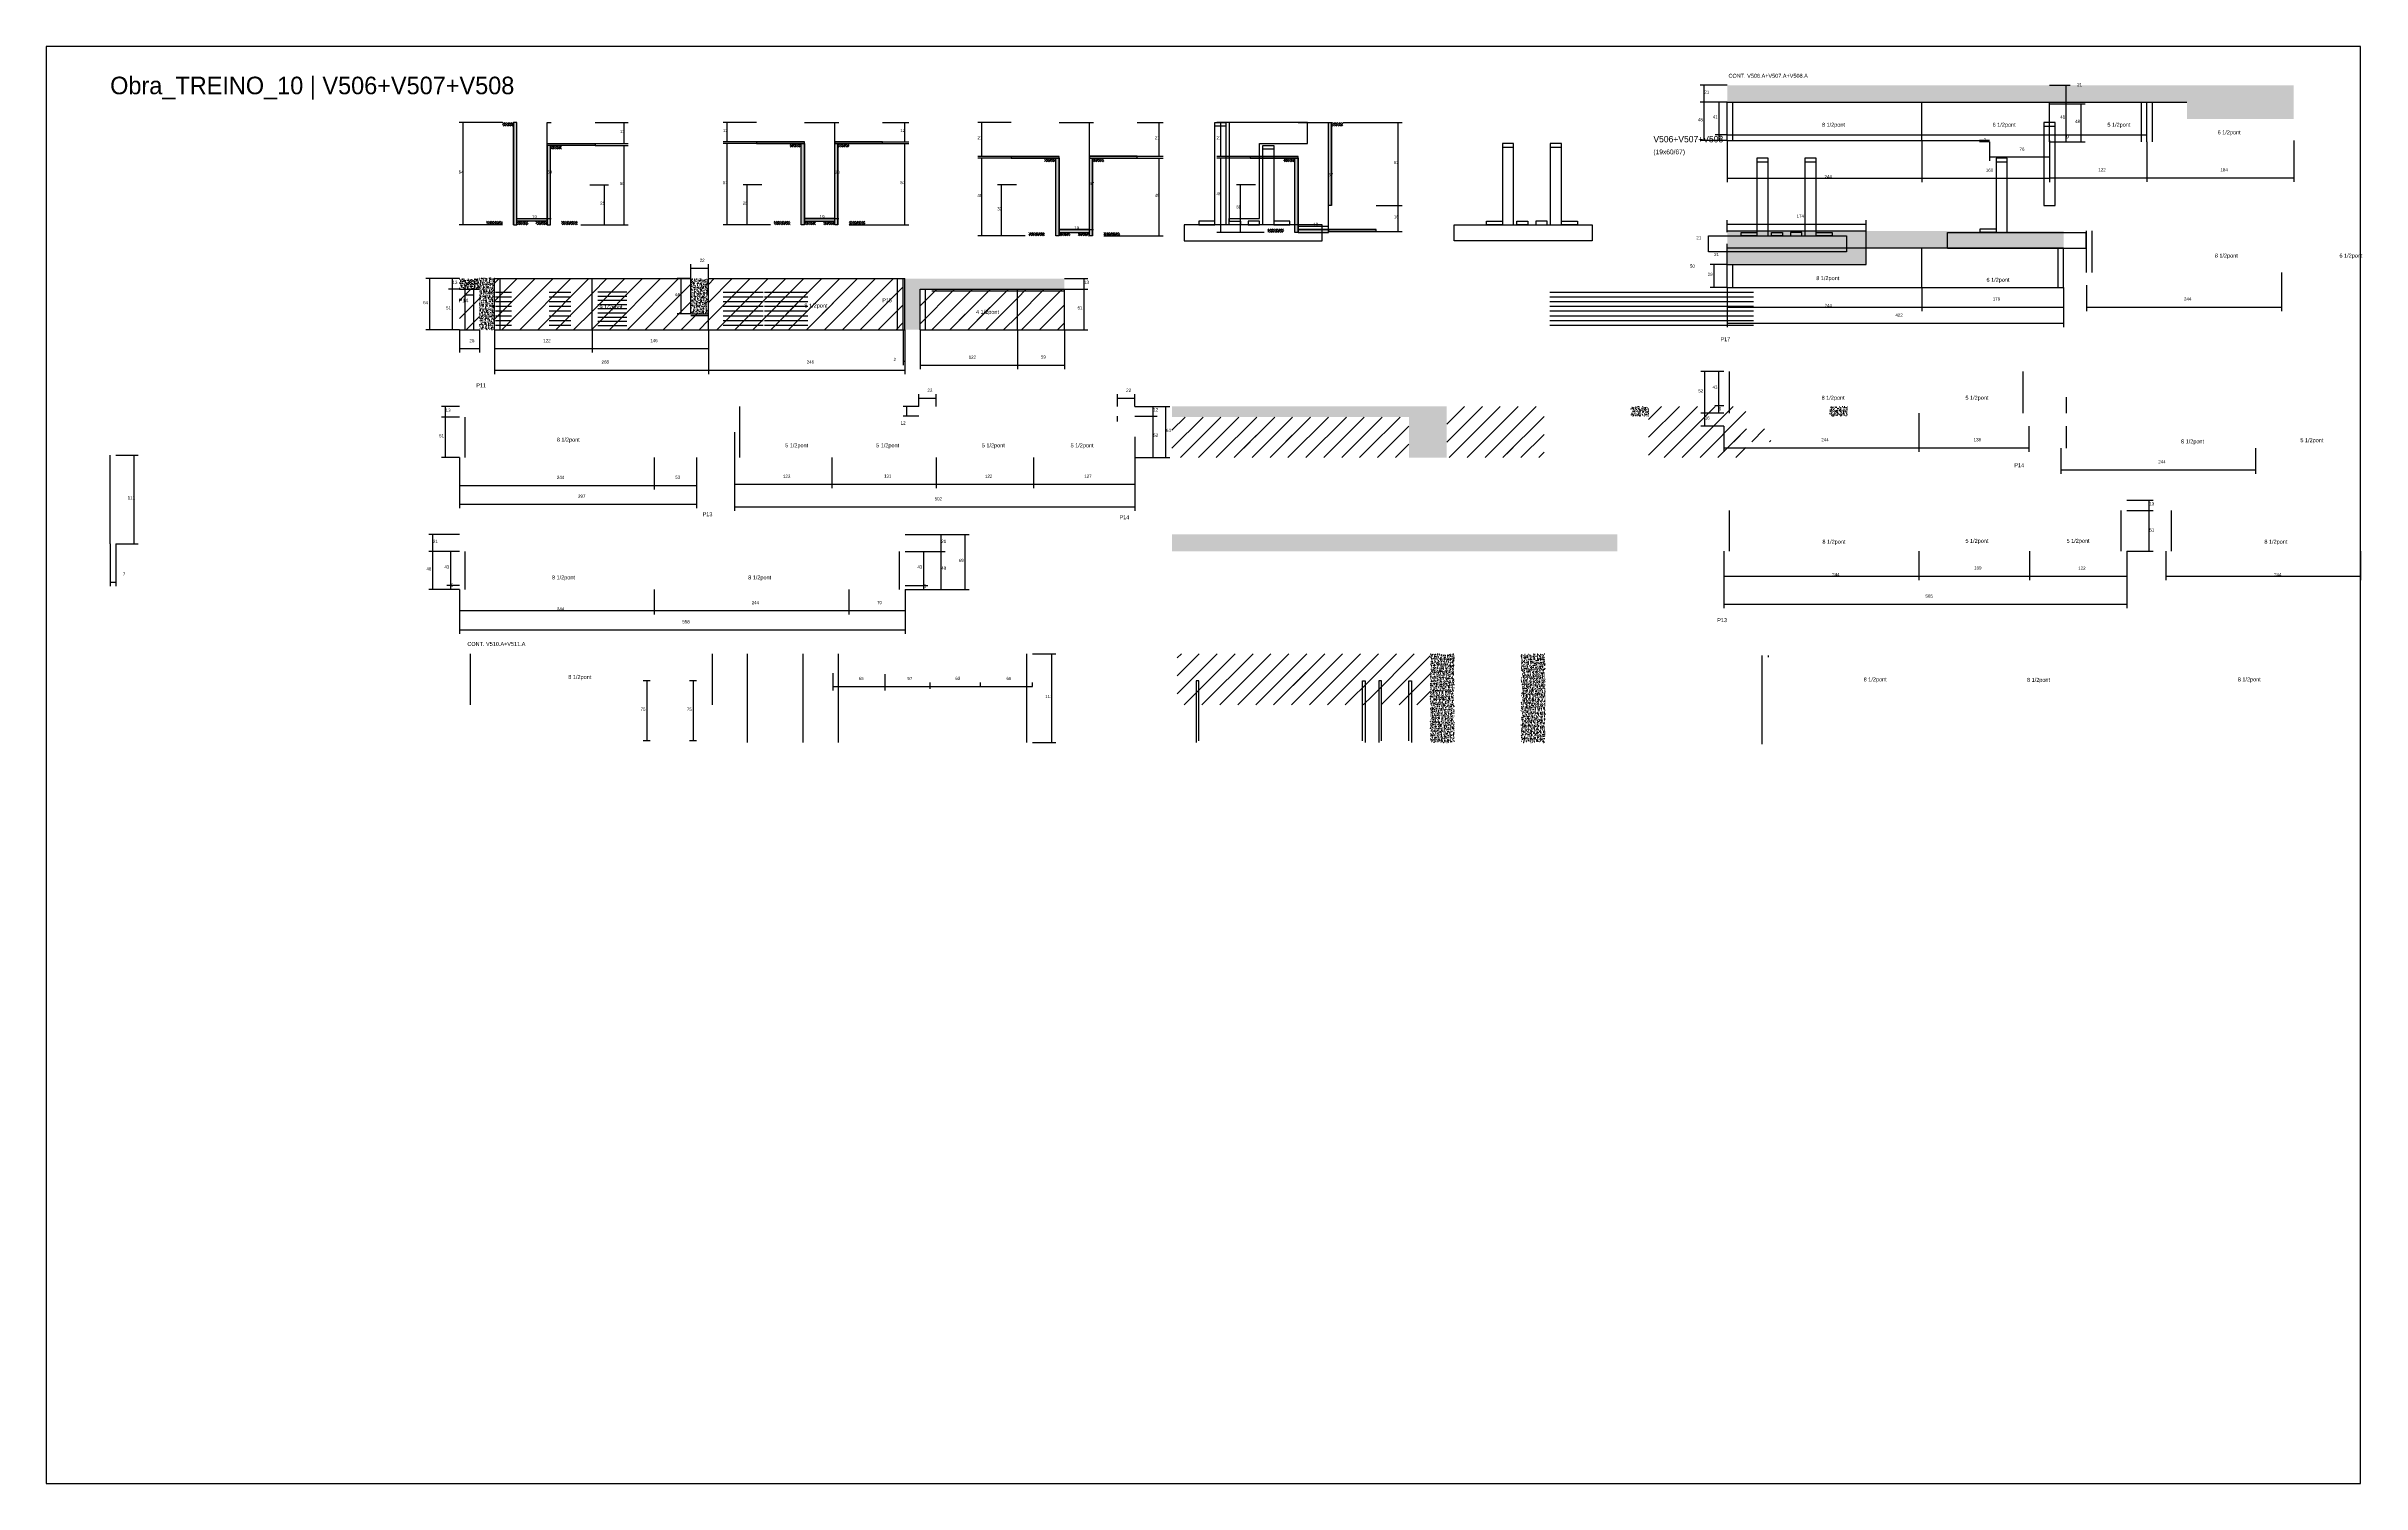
# Model space of a CAD drawing. Header units: metres. Extents: x -132 to 34800, y -36000 to 1848.
# Drawn here: x 0 to 2901, y -19800 to -18000 of the extents above; entities that cross this region are included whole.
import ezdxf

# ---------------------------------------------------------------- set-up
doc = ezdxf.new("R2010")
doc.units = ezdxf.units.M
for name, color, linetype in [('CELL_BORDER', 8, 'Continuous'), ('CONCRETO', 251, 'Continuous'), ('COTA', 4, 'Continuous'), ('Cota Seção (2x)', 4, 'Continuous'), ('Hachura', 253, 'Continuous'), ('LABEL_ID', 3, 'Continuous'), ('Madeira', 126, 'Continuous'), ('NOMENCLATURA', 7, 'Continuous'), ('Painéis', 200, 'Continuous'), ('SARR_2.2x7', 40, 'Continuous'), ('SARR_3.5x7', 81, 'Continuous'), ('Texto Seção', 7, 'Continuous')]:
    doc.layers.add(name, color=color, linetype=linetype)

msp = doc.modelspace()

# ---------------------------------------------------------------- hatches: boundary and pattern name
at = {"layer": 'COTA'}
h = msp.add_hatch(dxfattribs=at)
h.set_pattern_fill('AR-CONC', scale=0.03)
h.paths.add_polyline_path([(2682.3, -18070), (2682.3, -18090.8), (2816.3, -18090.8), (2816.3, -18048.8), (2106.3, -18048.8), (2106.3, -18070)])
h = msp.add_hatch(dxfattribs=at)
h.set_pattern_fill('AR-CONC', scale=0.03)
h.paths.add_polyline_path([(2106.3, -18231.1), (2106.3, -18273.1), (2280.3, -18273.1), (2280.3, -18252.3), (2527.8, -18252.3), (2527.8, -18231.1)])
h = msp.add_hatch(dxfattribs=at)
h.set_pattern_fill('AR-CONC', scale=0.03)
h.paths.add_polyline_path([(542.8, -18290.9), (517.8, -18290.9), (517.8, -18290.9), (517.8, -18304.1), (517.8, -18304.1), (542.8, -18304.1), (542.8, -18304.1), (542.8, -18290.9)])
h = msp.add_hatch(dxfattribs=at)
h.set_pattern_fill('AR-CONC', scale=0.03)
h.paths.add_polyline_path([(561.8, -18290.1), (542.8, -18290.1), (542.8, -18290.1), (542.8, -18354.9), (542.8, -18354.9), (561.8, -18354.9), (561.8, -18354.9), (561.8, -18354.1), (561.8, -18354.1), (561.8, -18290.1)])
h = msp.add_hatch(dxfattribs=at)
h.set_pattern_fill('AR-CONC', scale=0.03)
h.paths.add_polyline_path([(829.8, -18290.9), (807.8, -18290.9), (807.8, -18334.9), (829.8, -18334.9)])
h = msp.add_hatch(dxfattribs=at)
h.set_pattern_fill('AR-CONC', scale=0.03)
h.paths.add_polyline_path([(1075.8, -18290.9), (1075.8, -18354.9), (1094.8, -18354.9), (1094.8, -18304.1), (1275.8, -18304.1), (1275.8, -18290.9), (1094.8, -18290.9)])
h = msp.add_hatch(dxfattribs=at)
h.set_pattern_fill('AR-CONC', scale=0.03)
h.paths.add_polyline_path([(1707.4, -18515), (1734.4, -18515), (1754.8, -18515), (1754.8, -18451), (1410.4, -18451), (1410.4, -18464.2), (1707.4, -18464.2)])
h = msp.add_hatch(dxfattribs=at)
h.set_pattern_fill('AR-CONC', scale=0.03)
h.paths.add_polyline_path([(2007.8, -18463), (2007.8, -18451), (1985.8, -18451), (1985.8, -18463)])
h = msp.add_hatch(dxfattribs=at)
h.set_pattern_fill('AR-CONC', scale=0.03)
h.paths.add_polyline_path([(2256.8, -18463), (2256.8, -18451), (2234.8, -18451), (2234.8, -18463)])
h = msp.add_hatch(dxfattribs=at)
h.set_pattern_fill('AR-CONC', scale=0.03)
h.paths.add_polyline_path([(1968.8, -18632.5), (1968.8, -18611.3), (1410.4, -18611.3), (1410.4, -18632.5)])
h = msp.add_hatch(dxfattribs=at)
h.set_pattern_fill('AR-CONC', scale=0.03)
h.paths.add_polyline_path([(1734.2, -18871.8), (1764.2, -18871.8), (1764.2, -18760.8), (1734.2, -18760.8)])
h = msp.add_hatch(dxfattribs=at)
h.set_pattern_fill('AR-CONC', scale=0.03)
h.paths.add_polyline_path([(1878.2, -18760.8), (1848.2, -18760.8), (1848.2, -18871.8), (1878.2, -18871.8)])
at = {"layer": 'Hachura'}
h = msp.add_hatch(dxfattribs=at)
h.set_pattern_fill('ANSI31', scale=0.5)
h.paths.add_polyline_path([(571.6, -18099.8), (571.6, -18095.4), (571.6, -18095.4), (585.6, -18095.4), (585.6, -18095.4), (585.6, -18099.8), (585.6, -18099.8), (571.6, -18099.8)])
h = msp.add_hatch(color=8, dxfattribs=at)
h.dxf.hatch_style = 1
h.paths.add_polyline_path([(589.6, -18095.4), (585.6, -18095.4), (585.6, -18095.4), (585.6, -18223.4), (585.6, -18223.4), (589.6, -18223.4), (589.6, -18223.4), (589.6, -18095.4)])
h = msp.add_hatch(color=8, dxfattribs=at)
h.dxf.hatch_style = 1
h.paths.add_polyline_path([(1606.5, -18095.4), (1610.5, -18095.4), (1610.5, -18095.4), (1610.5, -18199.4), (1610.5, -18199.4), (1606.5, -18199.4), (1606.5, -18199.4), (1606.5, -18095.4)])
h = msp.add_hatch(dxfattribs=at)
h.set_pattern_fill('ANSI31', scale=0.5)
h.paths.add_polyline_path([(1624.5, -18099.8), (1624.5, -18095.4), (1624.5, -18095.4), (1610.5, -18095.4), (1610.5, -18095.4), (1610.5, -18099.8), (1610.5, -18099.8), (1624.5, -18099.8)])
h = msp.add_hatch(color=8, dxfattribs=at)
h.dxf.hatch_style = 1
h.paths.add_polyline_path([(627.6, -18124.2), (627.6, -18121.8), (627.6, -18121.8), (687.6, -18121.8), (687.6, -18121.8), (687.6, -18124.2), (687.6, -18124.2), (627.6, -18124.2)])
h = msp.add_hatch(color=8, dxfattribs=at)
h.dxf.hatch_style = 1
h.paths.add_polyline_path([(631.6, -18124.2), (627.6, -18124.2), (627.6, -18124.2), (627.6, -18223.4), (627.6, -18223.4), (631.6, -18223.4), (631.6, -18223.4), (631.6, -18124.2)])
h = msp.add_hatch(dxfattribs=at)
h.set_pattern_fill('ANSI31', scale=0.5)
h.paths.add_polyline_path([(631.6, -18128.6), (631.6, -18124.2), (631.6, -18124.2), (645.6, -18124.2), (645.6, -18124.2), (645.6, -18128.6), (645.6, -18128.6), (631.6, -18128.6)])
h = msp.add_hatch(color=8, dxfattribs=at)
h.dxf.hatch_style = 1
h.paths.add_polyline_path([(950, -18121.8), (950, -18119.4), (950, -18119.4), (890, -18119.4), (890, -18119.4), (890, -18121.8), (890, -18121.8), (950, -18121.8)])
h = msp.add_hatch(dxfattribs=at)
h.set_pattern_fill('ANSI31', scale=0.5)
h.paths.add_polyline_path([(946, -18126.2), (946, -18121.8), (946, -18121.8), (932, -18121.8), (932, -18121.8), (932, -18126.2), (932, -18126.2), (946, -18126.2)])
h = msp.add_hatch(color=8, dxfattribs=at)
h.dxf.hatch_style = 1
h.paths.add_polyline_path([(946, -18121.8), (950, -18121.8), (950, -18121.8), (950, -18223.4), (950, -18223.4), (946, -18223.4), (946, -18223.4), (946, -18121.8)])
h = msp.add_hatch(color=8, dxfattribs=at)
h.dxf.hatch_style = 1
h.paths.add_polyline_path([(1048, -18121.8), (1048, -18119.4), (1048, -18119.4), (988, -18119.4), (988, -18119.4), (988, -18121.8), (988, -18121.8), (1048, -18121.8)])
h = msp.add_hatch(color=8, dxfattribs=at)
h.dxf.hatch_style = 1
h.paths.add_polyline_path([(988, -18121.8), (992, -18121.8), (992, -18121.8), (992, -18223.4), (992, -18223.4), (988, -18223.4), (988, -18223.4), (988, -18121.8)])
h = msp.add_hatch(dxfattribs=at)
h.set_pattern_fill('ANSI31', scale=0.5)
h.paths.add_polyline_path([(1006, -18126.2), (1006, -18121.8), (1006, -18121.8), (992, -18121.8), (992, -18121.8), (992, -18126.2), (992, -18126.2), (1006, -18126.2)])
h = msp.add_hatch(color=8, dxfattribs=at)
h.dxf.hatch_style = 1
h.paths.add_polyline_path([(1269, -18140.2), (1269, -18137.8), (1269, -18137.8), (1209, -18137.8), (1209, -18137.8), (1209, -18140.2), (1209, -18140.2), (1269, -18140.2)])
h = msp.add_hatch(dxfattribs=at)
h.set_pattern_fill('ANSI31', scale=0.5)
h.paths.add_polyline_path([(1265, -18144.6), (1265, -18140.2), (1265, -18140.2), (1251, -18140.2), (1251, -18140.2), (1251, -18144.6), (1251, -18144.6), (1265, -18144.6)])
h = msp.add_hatch(color=8, dxfattribs=at)
h.dxf.hatch_style = 1
h.paths.add_polyline_path([(1265, -18140.2), (1269, -18140.2), (1269, -18140.2), (1269, -18237.4), (1269, -18237.4), (1265, -18237.4), (1265, -18237.4), (1265, -18140.2)])
h = msp.add_hatch(color=8, dxfattribs=at)
h.dxf.hatch_style = 1
h.paths.add_polyline_path([(1367, -18140.1), (1367, -18137.7), (1367, -18137.7), (1307, -18137.7), (1307, -18137.7), (1307, -18140.1), (1307, -18140.1), (1367, -18140.1)])
h = msp.add_hatch(color=8, dxfattribs=at)
h.dxf.hatch_style = 1
h.paths.add_polyline_path([(1307, -18140.1), (1311, -18140.1), (1311, -18140.1), (1311, -18237.4), (1311, -18237.4), (1307, -18237.4), (1307, -18237.4), (1307, -18140.1)])
h = msp.add_hatch(dxfattribs=at)
h.set_pattern_fill('ANSI31', scale=0.5)
h.paths.add_polyline_path([(1325, -18144.5), (1325, -18140.1), (1325, -18140.1), (1311, -18140.1), (1311, -18140.1), (1311, -18144.5), (1311, -18144.5), (1325, -18144.5)])
h = msp.add_hatch(color=8, dxfattribs=at)
h.dxf.hatch_style = 1
h.paths.add_polyline_path([(1568.5, -18140.2), (1568.5, -18137.8), (1568.5, -18137.8), (1508.5, -18137.8), (1508.5, -18137.8), (1508.5, -18140.2), (1508.5, -18140.2), (1568.5, -18140.2)])
h = msp.add_hatch(dxfattribs=at)
h.set_pattern_fill('ANSI31', scale=0.5)
h.paths.add_polyline_path([(1564.5, -18144.6), (1564.5, -18140.2), (1564.5, -18140.2), (1550.5, -18140.2), (1550.5, -18140.2), (1550.5, -18144.6), (1550.5, -18144.6), (1564.5, -18144.6)])
h = msp.add_hatch(color=8, dxfattribs=at)
h.dxf.hatch_style = 1
h.paths.add_polyline_path([(1564.5, -18140.2), (1568.5, -18140.2), (1568.5, -18140.2), (1568.5, -18233), (1568.5, -18233), (1564.5, -18233), (1564.5, -18233), (1564.5, -18140.2)])
h = msp.add_hatch(dxfattribs=at)
h.set_pattern_fill('ANSI31', scale=0.5)
h.paths.add_polyline_path([(571.6, -18223.4), (571.6, -18219), (571.6, -18219), (551.6, -18219), (551.6, -18219), (551.6, -18223.4), (551.6, -18223.4), (571.6, -18223.4)])
h = msp.add_hatch(color=8, dxfattribs=at)
h.dxf.hatch_style = 1
h.paths.add_polyline_path([(589.6, -18219), (589.6, -18215.4), (589.6, -18215.4), (627.6, -18215.4), (627.6, -18215.4), (627.6, -18219), (627.6, -18219), (589.6, -18219)])
h = msp.add_hatch(dxfattribs=at)
h.set_pattern_fill('ANSI31', scale=0.5)
h.paths.add_polyline_path([(589.6, -18223.4), (589.6, -18219), (589.6, -18219), (603.6, -18219), (603.6, -18219), (603.6, -18223.4), (603.6, -18223.4), (589.6, -18223.4)])
h = msp.add_hatch(dxfattribs=at)
h.set_pattern_fill('ANSI31', scale=0.5)
h.paths.add_polyline_path([(627.6, -18223.4), (627.6, -18219), (627.6, -18219), (613.6, -18219), (613.6, -18219), (613.6, -18223.4), (613.6, -18223.4), (627.6, -18223.4)])
h = msp.add_hatch(dxfattribs=at)
h.set_pattern_fill('ANSI31', scale=0.5)
h.paths.add_polyline_path([(665.6, -18223.4), (665.6, -18219), (665.6, -18219), (645.6, -18219), (645.6, -18219), (645.6, -18223.4), (645.6, -18223.4), (665.6, -18223.4)])
h = msp.add_hatch(dxfattribs=at)
h.set_pattern_fill('ANSI31', scale=0.5)
h.paths.add_polyline_path([(912, -18223.4), (912, -18219), (912, -18219), (932, -18219), (932, -18219), (932, -18223.4), (932, -18223.4), (912, -18223.4)])
h = msp.add_hatch(color=8, dxfattribs=at)
h.dxf.hatch_style = 1
h.paths.add_polyline_path([(988, -18219), (988, -18215.4), (988, -18215.4), (950, -18215.4), (950, -18215.4), (950, -18219), (950, -18219), (988, -18219)])
h = msp.add_hatch(dxfattribs=at)
h.set_pattern_fill('ANSI31', scale=0.5)
h.paths.add_polyline_path([(950, -18223.4), (950, -18219), (950, -18219), (964, -18219), (964, -18219), (964, -18223.4), (964, -18223.4), (950, -18223.4)])
h = msp.add_hatch(dxfattribs=at)
h.set_pattern_fill('ANSI31', scale=0.5)
h.paths.add_polyline_path([(988, -18223.4), (988, -18219), (988, -18219), (974, -18219), (974, -18219), (974, -18223.4), (974, -18223.4), (988, -18223.4)])
h = msp.add_hatch(dxfattribs=at)
h.set_pattern_fill('ANSI31', scale=0.5)
h.paths.add_polyline_path([(1006, -18223.4), (1006, -18219), (1006, -18219), (1026, -18219), (1026, -18219), (1026, -18223.4), (1026, -18223.4), (1006, -18223.4)])
h = msp.add_hatch(dxfattribs=at)
h.set_pattern_fill('ANSI31', scale=0.5)
h.paths.add_polyline_path([(1231, -18237.4), (1231, -18233), (1231, -18233), (1251, -18233), (1251, -18233), (1251, -18237.4), (1251, -18237.4), (1231, -18237.4)])
h = msp.add_hatch(color=8, dxfattribs=at)
h.dxf.hatch_style = 1
h.paths.add_polyline_path([(1307, -18233), (1307, -18229.4), (1307, -18229.4), (1269, -18229.4), (1269, -18229.4), (1269, -18233), (1269, -18233), (1307, -18233)])
h = msp.add_hatch(dxfattribs=at)
h.set_pattern_fill('ANSI31', scale=0.5)
h.paths.add_polyline_path([(1269, -18237.4), (1269, -18233), (1269, -18233), (1283, -18233), (1283, -18233), (1283, -18237.4), (1283, -18237.4), (1269, -18237.4)])
h = msp.add_hatch(dxfattribs=at)
h.set_pattern_fill('ANSI31', scale=0.5)
h.paths.add_polyline_path([(1307, -18237.4), (1307, -18233), (1307, -18233), (1293, -18233), (1293, -18233), (1293, -18237.4), (1293, -18237.4), (1307, -18237.4)])
h = msp.add_hatch(dxfattribs=at)
h.set_pattern_fill('ANSI31', scale=0.5)
h.paths.add_polyline_path([(1325, -18237.4), (1325, -18233), (1325, -18233), (1345, -18233), (1345, -18233), (1345, -18237.4), (1345, -18237.4), (1325, -18237.4)])
h = msp.add_hatch(dxfattribs=at)
h.set_pattern_fill('ANSI31', scale=0.5)
h.paths.add_polyline_path([(1530.5, -18233), (1530.5, -18228.6), (1530.5, -18228.6), (1550.5, -18228.6), (1550.5, -18228.6), (1550.5, -18233), (1550.5, -18233), (1530.5, -18233)])
h = msp.add_hatch(color=8, dxfattribs=at)
h.dxf.hatch_style = 1
h.paths.add_polyline_path([(1606.5, -18233), (1606.5, -18229.4), (1606.5, -18229.4), (1568.5, -18229.4), (1568.5, -18229.4), (1568.5, -18233), (1568.5, -18233), (1606.5, -18233)])
h = msp.add_hatch(color=8, dxfattribs=at)
h.dxf.hatch_style = 1
h.paths.add_polyline_path([(1666.5, -18231.8), (1666.5, -18229.4), (1666.5, -18229.4), (1606.5, -18229.4), (1606.5, -18229.4), (1606.5, -18231.8), (1606.5, -18231.8), (1666.5, -18231.8)])
h = msp.add_hatch(dxfattribs=at)
h.set_pattern_fill('ANSI31', scale=5)
h.paths.add_polyline_path([(517.8, -18354.9), (542.8, -18354.9), (542.8, -18304.1), (517.8, -18304.1)])
h = msp.add_hatch(dxfattribs=at)
h.set_pattern_fill('ANSI31', scale=5)
h.paths.add_polyline_path([(683.8, -18290.9), (561.8, -18290.9), (561.8, -18354.9), (683.8, -18354.9)])
h = msp.add_hatch(dxfattribs=at)
h.set_pattern_fill('ANSI31', scale=5)
h.paths.add_polyline_path([(807.8, -18290.9), (683.8, -18290.9), (683.8, -18354.9), (829.8, -18354.9), (829.8, -18334.9), (807.8, -18334.9)])
h = msp.add_hatch(dxfattribs=at)
h.set_pattern_fill('ANSI31', scale=5)
h.paths.add_polyline_path([(1073.8, -18290.9), (829.8, -18290.9), (829.8, -18334.9), (829.8, -18354.9), (1073.8, -18354.9)])
h = msp.add_hatch(dxfattribs=at)
h.set_pattern_fill('ANSI31', scale=5)
h.paths.add_polyline_path([(1216.8, -18304.1), (1094.8, -18304.1), (1094.8, -18354.9), (1216.8, -18354.9)])
h = msp.add_hatch(dxfattribs=at)
h.set_pattern_fill('ANSI31', scale=5)
h.paths.add_polyline_path([(1275.8, -18304.1), (1216.8, -18304.1), (1216.8, -18354.9), (1275.8, -18354.9)])
h = msp.add_hatch(dxfattribs=at)
h.set_pattern_fill('ANSI31', scale=5)
h.paths.add_polyline_path([(913.7, -18335.2), (981.3, -18335.2), (981.3, -18335.2), (986.8, -18319.2), (986.8, -18319.2), (919.2, -18319.2), (919.2, -18319.2), (913.7, -18335.2)])
h = msp.add_hatch(dxfattribs=at)
h.set_pattern_fill('ANSI31', scale=5)
h.paths.add_polyline_path([(1114.2, -18343.1), (1181.8, -18343.1), (1181.8, -18343.1), (1187.3, -18327.1), (1187.3, -18327.1), (1119.7, -18327.1), (1119.7, -18327.1), (1114.2, -18343.1)])
h = msp.add_hatch(dxfattribs=at)
h.set_pattern_fill('ANSI31', scale=5)
h.paths.add_polyline_path([(1754.8, -18451), (1754.8, -18515), (1876.8, -18515), (1876.8, -18451)])
h = msp.add_hatch(dxfattribs=at)
h.set_pattern_fill('ANSI31', scale=5)
h.paths.add_polyline_path([(2129.8, -18451), (2007.8, -18451), (2007.8, -18463), (2007.8, -18515), (2129.8, -18515)])
h = msp.add_hatch(dxfattribs=at)
h.set_pattern_fill('ANSI31', scale=5)
h.paths.add_polyline_path([(1654.4, -18464.2), (1410.4, -18464.2), (1410.4, -18515), (1654.4, -18515)])
h = msp.add_hatch(dxfattribs=at)
h.set_pattern_fill('ANSI31', scale=5)
h.paths.add_polyline_path([(1707.4, -18464.2), (1654.4, -18464.2), (1654.4, -18515), (1707.4, -18515)])
h = msp.add_hatch(dxfattribs=at)
h.set_pattern_fill('ANSI31', scale=5)
h.paths.add_polyline_path([(2092.8, -18495.2), (2160.4, -18495.2), (2160.4, -18495.2), (2165.9, -18479.2), (2165.9, -18479.2), (2098.3, -18479.2), (2098.3, -18479.2), (2092.8, -18495.2)])
h = msp.add_hatch(dxfattribs=at)
h.set_pattern_fill('ANSI31', scale=5)
h.paths.add_polyline_path([(1492, -18503.1), (1566.1, -18503.1), (1566.1, -18503.1), (1571.6, -18487.1), (1571.6, -18487.1), (1497.5, -18487.1), (1497.5, -18487.1), (1492, -18503.1)])
h = msp.add_hatch(dxfattribs=at)
h.set_pattern_fill('ANSI31', scale=5)
h.paths.add_polyline_path([(1784.3, -18510.3), (1784.3, -18494.1), (1784.3, -18494.1), (1852.8, -18494.1), (1852.8, -18494.1), (1852.8, -18510.3), (1852.8, -18510.3), (1784.3, -18510.3)])
h = msp.add_hatch(dxfattribs=at)
h.set_pattern_fill('ANSI31', scale=5)
h.paths.add_polyline_path([(1417.2, -18760.8), (1417.2, -18824.8), (1661.2, -18824.8), (1661.2, -18760.8)])
h = msp.add_hatch(dxfattribs=at)
h.set_pattern_fill('ANSI31', scale=5)
h.paths.add_polyline_path([(1661.2, -18824.8), (1661.2, -18760.8), (1417.2, -18760.8), (1417.2, -18824.8)])
h = msp.add_hatch(dxfattribs=at)
h.set_pattern_fill('ANSI31', scale=5)
h.paths.add_polyline_path([(1661.2, -18824.8), (1734.2, -18824.8), (1734.2, -18760.8), (1661.2, -18760.8)])
h = msp.add_hatch(dxfattribs=at)
h.set_pattern_fill('ANSI31', scale=5)
h.paths.add_polyline_path([(1661.2, -18760.8), (1661.2, -18824.8), (1734.2, -18824.8), (1734.2, -18760.8)])
h = msp.add_hatch(dxfattribs=at)
h.set_pattern_fill('ANSI31', scale=5)
h.paths.add_polyline_path([(1512.4, -18800.4), (1512.4, -18784.3), (1512.4, -18784.3), (1581, -18784.3), (1581, -18784.3), (1581, -18800.4), (1581, -18800.4), (1512.4, -18800.4)])

# ---------------------------------------------------------------- linework, layer by layer
at = {"layer": 'CELL_BORDER'}
msp.add_lwpolyline([(0, -19800), (2900, -19800), (2900, -18000), (0, -18000)], close=True, dxfattribs=at)
at = {"layer": 'CONCRETO'}
msp.add_lwpolyline([(1520.2, -18121.8), (1580.2, -18121.8), (1580.2, -18095.4), (1520.2, -18095.4), (1520.2, -18095.4), (1482.2, -18095.4), (1482.2, -18219), (1482.2, -18219), (1482.2, -18215.4), (1520.2, -18215.4)], close=True, dxfattribs=at)
at = {"layer": 'COTA'}
for p, q in [((2106.3, -18048.8), (2072.6, -18048.8)), ((2106.3, -18070), (2072.6, -18070)), ((2106.3, -18070), (2072.6, -18070)), ((2077.6, -18070), (2077.6, -18048.8)), ((2077.6, -18117.8), (2077.6, -18070)), ((2106.3, -18070), (2091.3, -18070)), ((2096.3, -18110.8), (2096.3, -18070)), ((2510.3, -18048.8), (2536.2, -18048.8)), ((2510.3, -18070), (2536.2, -18070)), ((2510.3, -18070), (2536.2, -18070)), ((2510.3, -18072.2), (2554.8, -18072.2)), ((2531.2, -18070), (2531.2, -18048.8)), ((2531.2, -18110.8), (2531.2, -18070)), ((2549.8, -18119.8), (2549.8, -18072.2)), ((571.6, -18095.4), (517.2, -18095.4)), ((522.2, -18223.4), (522.2, -18095.4)), ((687.6, -18095.4), (729.3, -18095.4)), ((724.3, -18121.8), (724.3, -18095.4)), ((890, -18095.4), (848.3, -18095.4)), ((853.3, -18119.4), (853.3, -18095.4)), ((1048, -18095.4), (1080.6, -18095.4)), ((1075.6, -18119.4), (1075.6, -18095.4)), ((1209, -18095.4), (1167.2, -18095.4)), ((1172.2, -18137.8), (1172.2, -18095.4)), ((1367, -18095.4), (1399.5, -18095.4)), ((1394.5, -18137.7), (1394.5, -18095.4)), ((1508.5, -18095.4), (1466.8, -18095.4)), ((1471.8, -18137.8), (1471.8, -18095.4)), ((1624.5, -18095.4), (1699.1, -18095.4)), ((1694.1, -18199.4), (1694.1, -18095.4)), ((687.6, -18121.8), (729.3, -18121.8)), ((687.6, -18124.2), (729.3, -18124.2)), ((724.3, -18223.4), (724.3, -18124.2)), ((890, -18119.4), (848.3, -18119.4)), ((890, -18121.8), (848.3, -18121.8)), ((853.3, -18223.4), (853.3, -18121.8)), ((1006, -18121.8), (1080.6, -18121.8)), ((1048, -18119.4), (1080.6, -18119.4)), ((1075.6, -18223.4), (1075.6, -18121.8)), ((2106.3, -18117.8), (2072.6, -18117.8)), ((2106.3, -18110.8), (2091.3, -18110.8)), ((2106.3, -18110.8), (2091.3, -18110.8)), ((2106.3, -18117.8), (2091.3, -18117.8)), ((2096.3, -18117.8), (2096.3, -18110.8)), ((2106.3, -18117.8), (2106.3, -18170.2)), ((2350.3, -18117.8), (2350.3, -18170.2)), ((2350.3, -18117.8), (2350.3, -18170.2)), ((2434.8, -18117.8), (2422.5, -18117.8)), ((2434.8, -18119.8), (2422.5, -18119.8)), ((2427.5, -18119.8), (2427.5, -18117.8)), ((2434.8, -18119.8), (2434.8, -18143.4)), ((2510.3, -18110.8), (2536.2, -18110.8)), ((2510.3, -18110.8), (2536.2, -18110.8)), ((2510.3, -18117.8), (2510.3, -18170.2)), ((2510.3, -18119.8), (2510.3, -18169.8)), ((2510.3, -18119.8), (2536.2, -18119.8)), ((2510.3, -18119.8), (2554.8, -18119.8)), ((2510.3, -18119.8), (2510.3, -18143.4)), ((2531.2, -18119.8), (2531.2, -18110.8)), ((2632.3, -18119.8), (2632.3, -18169.8)), ((2632.3, -18119.8), (2632.3, -18169.8)), ((2816.3, -18117.8), (2816.3, -18169.8)), ((1209, -18137.8), (1167.2, -18137.8)), ((1209, -18140.2), (1167.2, -18140.2)), ((1172.2, -18237.4), (1172.2, -18140.2)), ((1325, -18140.1), (1399.5, -18140.1)), ((1367, -18137.7), (1399.5, -18137.7)), ((1394.5, -18237.4), (1394.5, -18140.1)), ((1508.5, -18137.8), (1466.8, -18137.8)), ((1508.5, -18140.2), (1466.8, -18140.2)), ((1471.8, -18233), (1471.8, -18140.2)), ((2434.8, -18138.4), (2510.3, -18138.4)), ((680.9, -18173.4), (704.5, -18173.4)), ((699.5, -18223.4), (699.5, -18173.4)), ((896.7, -18173.4), (873.2, -18173.4)), ((878.2, -18223.4), (878.2, -18173.4)), ((1215.7, -18173.4), (1192.1, -18173.4)), ((1197.1, -18237.4), (1197.1, -18173.4)), ((1515.2, -18173.4), (1491.6, -18173.4)), ((1496.6, -18233), (1496.6, -18173.4)), ((2106.3, -18165.2), (2350.3, -18165.2)), ((2350.3, -18165.2), (2510.3, -18165.2)), ((2510.3, -18164.8), (2632.3, -18164.8)), ((2632.3, -18164.8), (2816.3, -18164.8)), ((1666.5, -18199.4), (1699.1, -18199.4)), ((1666.5, -18199.4), (1699.1, -18199.4)), ((1694.1, -18231.8), (1694.1, -18199.4)), ((2106.3, -18232.8), (2106.3, -18217.7)), ((2280.3, -18252.3), (2280.3, -18217.7)), ((571.6, -18223.4), (517.2, -18223.4)), ((670, -18223.4), (729.3, -18223.4)), ((680.9, -18223.4), (704.5, -18223.4)), ((907.6, -18223.4), (848.3, -18223.4)), ((896.7, -18223.4), (873.2, -18223.4)), ((1006, -18223.4), (1080.6, -18223.4)), ((1226.6, -18237.4), (1167.2, -18237.4)), ((1215.7, -18237.4), (1192.1, -18237.4)), ((1325, -18237.4), (1399.5, -18237.4)), ((1526.1, -18233), (1466.8, -18233)), ((1515.2, -18233), (1491.6, -18233)), ((1666.5, -18231.8), (1699.1, -18231.8)), ((2106.3, -18222.7), (2280.3, -18222.7)), ((2106.3, -18231.1), (2106.3, -18226.1)), ((2106.3, -18231.1), (2280.3, -18231.1)), ((2106.3, -18273.1), (2106.3, -18247.3)), ((2106.3, -18302.1), (2106.3, -18247.3)), ((2280.3, -18252.3), (2280.3, -18226.1)), ((2280.3, -18252.3), (2280.3, -18247.3)), ((2280.3, -18252.3), (2280.3, -18247.3)), ((807.8, -18290.9), (807.8, -18273)), ((807.8, -18278), (829.8, -18278)), ((829.8, -18290.9), (829.8, -18273)), ((2106.3, -18273.1), (2084.9, -18273.1)), ((2089.9, -18302.1), (2089.9, -18273.1)), ((2106.3, -18252.3), (2280.3, -18252.3)), ((2106.3, -18252.3), (2280.3, -18252.3)), ((517.8, -18290.9), (475.4, -18290.9)), ((480.4, -18354.9), (480.4, -18290.9)), ((517.8, -18290.9), (504, -18290.9)), ((517.8, -18304.1), (504, -18304.1)), ((517.8, -18304.1), (504, -18304.1)), ((509, -18304.1), (509, -18290.9)), ((509, -18354.9), (509, -18304.1)), ((807.8, -18290.9), (790.6, -18290.9)), ((795.6, -18334.9), (795.6, -18290.9)), ((1275.8, -18290.9), (1305.3, -18290.9)), ((1275.8, -18304.1), (1305.3, -18304.1)), ((1275.8, -18304.1), (1305.3, -18304.1)), ((1300.3, -18304.1), (1300.3, -18290.9)), ((1300.3, -18354.9), (1300.3, -18304.1)), ((2106.3, -18302.1), (2084.9, -18302.1)), ((2106.3, -18302.1), (2106.3, -18331.5)), ((2106.3, -18302.1), (2106.3, -18351.8)), ((2350.3, -18302.1), (2350.3, -18331.5)), ((2350.3, -18302.1), (2350.3, -18331.5)), ((2527.8, -18302.1), (2527.8, -18331.5)), ((2527.8, -18302.1), (2527.8, -18351.8)), ((2556.7, -18299.3), (2556.7, -18331.5)), ((2800.7, -18283.1), (2800.7, -18331.5)), ((807.8, -18334.9), (790.6, -18334.9)), ((2106.3, -18326.5), (2350.3, -18326.5)), ((2350.3, -18326.5), (2527.8, -18326.5)), ((2556.7, -18326.5), (2800.7, -18326.5)), ((517.8, -18354.9), (475.4, -18354.9)), ((517.8, -18354.9), (504, -18354.9)), ((517.8, -18354.9), (517.8, -18383.6)), ((542.8, -18354.9), (542.8, -18383.6)), ((561.8, -18354.9), (561.8, -18410.5)), ((561.8, -18354.9), (561.8, -18383.6)), ((683.8, -18354.9), (683.8, -18383.6)), ((683.8, -18354.9), (683.8, -18383.6)), ((829.8, -18354.9), (829.8, -18410.5)), ((829.8, -18354.9), (829.8, -18383.6)), ((1073.8, -18354.9), (1073.8, -18399.1)), ((1075.8, -18354.9), (1075.8, -18399.1)), ((1094.8, -18354.9), (1094.8, -18404.2)), ((1216.8, -18354.9), (1216.8, -18404.2)), ((1216.8, -18354.9), (1216.8, -18404.2)), ((1275.8, -18354.9), (1275.8, -18404.2)), ((1275.8, -18354.9), (1305.3, -18354.9)), ((2106.3, -18346.8), (2527.8, -18346.8)), ((517.8, -18378.6), (542.8, -18378.6)), ((561.8, -18378.6), (683.8, -18378.6)), ((683.8, -18378.6), (829.8, -18378.6)), ((829.8, -18374.9), (829.8, -18410.5)), ((1073.8, -18394.1), (1075.8, -18394.1)), ((1075.8, -18374.9), (1075.8, -18410.5)), ((561.8, -18405.5), (829.8, -18405.5)), ((829.8, -18405.5), (1075.8, -18405.5)), ((1094.8, -18399.2), (1216.8, -18399.2)), ((1216.8, -18399.2), (1275.8, -18399.2)), ((2102.2, -18407.4), (2073.2, -18407.4)), ((2078.2, -18459.4), (2078.2, -18407.4)), ((2102.2, -18407.4), (2090.9, -18407.4)), ((2095.9, -18450.2), (2095.9, -18407.4)), ((517.8, -18451), (495.4, -18451)), ((500.4, -18464.2), (500.4, -18451)), ((1093.2, -18451), (1073.5, -18451)), ((1078.5, -18463), (1078.5, -18451)), ((1093.2, -18451), (1093.2, -18435.7)), ((1093.2, -18440.7), (1115.2, -18440.7)), ((1115.2, -18451), (1115.2, -18435.7)), ((1342.2, -18451), (1342.2, -18435.7)), ((1342.2, -18440.7), (1364.2, -18440.7)), ((1364.2, -18451), (1364.2, -18435.7)), ((1364.2, -18451), (1392.1, -18451)), ((1364.2, -18451), (1407.9, -18451)), ((1387.1, -18463), (1387.1, -18451)), ((1402.9, -18515), (1402.9, -18451)), ((2102.2, -18450.2), (2090.9, -18450.2)), ((2102.2, -18450.2), (2090.9, -18450.2)), ((2095.9, -18459.4), (2095.9, -18450.2)), ((517.8, -18464.2), (495.4, -18464.2)), ((517.8, -18464.2), (495.4, -18464.2)), ((500.4, -18515), (500.4, -18464.2)), ((1093.2, -18463), (1073.5, -18463)), ((1364.2, -18463), (1392.1, -18463)), ((1364.2, -18463), (1392.1, -18463)), ((1387.1, -18515), (1387.1, -18463)), ((2102.2, -18459.4), (2073.2, -18459.4)), ((2102.2, -18459.4), (2073.2, -18459.4)), ((2102.2, -18475.6), (2073.2, -18475.6)), ((2078.2, -18475.6), (2078.2, -18459.4)), ((2102.2, -18459.4), (2090.9, -18459.4)), ((2102.2, -18475.6), (2102.2, -18507.8)), ((2346.2, -18459.4), (2346.2, -18507.8)), ((2346.2, -18459.4), (2346.2, -18507.8)), ((2484.1, -18475.6), (2484.1, -18507.8)), ((862.2, -18483), (862.2, -18581.7)), ((1364.2, -18489), (1364.2, -18581.7)), ((2102.2, -18502.8), (2346.2, -18502.8)), ((2346.2, -18502.8), (2484.1, -18502.8)), ((2524.4, -18503.4), (2524.4, -18535.5)), ((2768.4, -18503.4), (2768.4, -18535.5)), ((87, -18511.9), (115, -18511.9)), ((110, -18622.9), (110, -18511.9)), ((517.8, -18515), (495.4, -18515)), ((517.8, -18515), (517.8, -18578.5)), ((517.8, -18535), (517.8, -18554.8)), ((761.8, -18515), (761.8, -18554.8)), ((761.8, -18535), (761.8, -18554.8)), ((814.8, -18515), (814.8, -18578.5)), ((814.8, -18515), (814.8, -18554.8)), ((862.2, -18515), (862.2, -18553.4)), ((984.2, -18515), (984.2, -18553.4)), ((984.2, -18515), (984.2, -18553.4)), ((1115.2, -18515), (1115.2, -18553.4)), ((1115.2, -18515), (1115.2, -18553.4)), ((1237.2, -18515), (1237.2, -18553.4)), ((1237.2, -18515), (1237.2, -18553.4)), ((1364.2, -18515), (1364.2, -18553.4)), ((1364.2, -18515), (1392.1, -18515)), ((1364.2, -18515), (1407.9, -18515)), ((2524.4, -18530.5), (2768.4, -18530.5)), ((517.8, -18549.8), (761.8, -18549.8)), ((761.8, -18549.8), (814.8, -18549.8)), ((862.2, -18548.4), (984.2, -18548.4)), ((984.2, -18548.4), (1115.2, -18548.4)), ((1115.2, -18548.4), (1237.2, -18548.4)), ((1237.2, -18548.4), (1364.2, -18548.4)), ((2607.1, -18568.2), (2640.2, -18568.2)), ((2635.2, -18581.4), (2635.2, -18568.2)), ((517.8, -18573.5), (814.8, -18573.5)), ((862.2, -18576.7), (1364.2, -18576.7)), ((2607.1, -18581.4), (2640.2, -18581.4)), ((2607.1, -18581.4), (2640.2, -18581.4)), ((2635.2, -18632.2), (2635.2, -18581.4)), ((80, -18622.9), (80, -18676)), ((87, -18622.9), (87, -18676)), ((87, -18622.9), (115, -18622.9)), ((517.8, -18611.3), (479.4, -18611.3)), ((484.4, -18632.5), (484.4, -18611.3)), ((1076.2, -18611.3), (1126.4, -18611.3)), ((1076.2, -18611.3), (1156.5, -18611.3)), ((1121.4, -18632.5), (1121.4, -18611.3)), ((1151.5, -18680.3), (1151.5, -18611.3)), ((517.8, -18632.5), (479.4, -18632.5)), ((517.8, -18632.5), (479.4, -18632.5)), ((484.4, -18680.3), (484.4, -18632.5)), ((517.8, -18632.5), (501.9, -18632.5)), ((506.9, -18675.3), (506.9, -18632.5)), ((1076.2, -18632.5), (1126.4, -18632.5)), ((1076.2, -18632.5), (1126.4, -18632.5)), ((1076.2, -18632.5), (1104.6, -18632.5)), ((1099.6, -18675.3), (1099.6, -18632.5)), ((1121.4, -18680.3), (1121.4, -18632.5)), ((2102.2, -18632.2), (2102.2, -18668.6)), ((2102.2, -18632.2), (2102.2, -18703.6)), ((2346.2, -18632.2), (2346.2, -18668.6)), ((2346.2, -18632.2), (2346.2, -18668.6)), ((2485.1, -18632.2), (2485.1, -18668.6)), ((2485.1, -18632.2), (2485.1, -18668.6)), ((2607.1, -18632.2), (2640.2, -18632.2)), ((2607.1, -18632.2), (2607.1, -18703.6)), ((2607.1, -18632.2), (2607.1, -18668.6)), ((2656, -18632.2), (2656, -18668.6)), ((2900, -18632.2), (2900, -18668.6)), ((80, -18671), (87, -18671)), ((517.8, -18680.3), (479.4, -18680.3)), ((517.8, -18675.3), (501.9, -18675.3)), ((517.8, -18675.3), (501.9, -18675.3)), ((517.8, -18680.3), (501.9, -18680.3)), ((506.9, -18680.3), (506.9, -18675.3)), ((517.8, -18680.3), (517.8, -18711.7)), ((517.8, -18680.3), (517.8, -18735.8)), ((761.8, -18680.3), (761.8, -18711.7)), ((761.8, -18680.3), (761.8, -18711.7)), ((1005.8, -18680.3), (1005.8, -18711.7)), ((1005.8, -18680.3), (1005.8, -18711.7)), ((1076.2, -18675.3), (1104.6, -18675.3)), ((1076.2, -18675.3), (1104.6, -18675.3)), ((1076.2, -18680.3), (1126.4, -18680.3)), ((1076.2, -18680.3), (1076.2, -18735.8)), ((1076.2, -18680.3), (1156.5, -18680.3)), ((1076.2, -18680.3), (1104.6, -18680.3)), ((1076.2, -18680.3), (1076.2, -18711.7)), ((1099.6, -18680.3), (1099.6, -18675.3)), ((2102.2, -18663.6), (2346.2, -18663.6)), ((2346.2, -18663.6), (2485.1, -18663.6)), ((2485.1, -18663.6), (2607.1, -18663.6)), ((2656, -18663.6), (2900, -18663.6)), ((517.8, -18706.7), (761.8, -18706.7)), ((761.8, -18706.7), (1005.8, -18706.7)), ((1005.8, -18706.7), (1076.2, -18706.7)), ((2102.2, -18698.6), (2607.1, -18698.6)), ((517.8, -18730.8), (1076.2, -18730.8)), ((1235.6, -18760.8), (1264.8, -18760.8)), ((1259.8, -18871.8), (1259.8, -18760.8)), ((756.6, -18794.6), (747.8, -18794.6)), ((752.8, -18869.6), (752.8, -18794.6)), ((814.6, -18794.6), (805.8, -18794.6)), ((810.8, -18869.6), (810.8, -18794.6)), ((985.6, -18784.8), (985.6, -18806.7)), ((1050.6, -18786.3), (1050.6, -18806.7)), ((1050.6, -18786.3), (1050.6, -18806.7)), ((1107.6, -18804.8), (1107.6, -18796.7)), ((1107.6, -18804.8), (1107.6, -18796.7)), ((1170.6, -18801.7), (1170.6, -18796.7)), ((1170.6, -18801.7), (1170.6, -18796.7)), ((1235.6, -18801.7), (1235.6, -18796.7)), ((985.6, -18801.7), (1050.6, -18801.7)), ((1050.6, -18801.7), (1107.6, -18801.7)), ((1107.6, -18801.7), (1170.6, -18801.7)), ((1170.6, -18801.7), (1235.6, -18801.7)), ((756.6, -18869.6), (747.8, -18869.6)), ((814.6, -18869.6), (805.8, -18869.6)), ((1235.6, -18871.8), (1264.8, -18871.8))]:
    msp.add_line(p, q, dxfattribs=at)
at = {"layer": 'Cota Seção (2x)'}
for p, q in [((627.6, -18215.4), (627.6, -18095.4)), ((627.6, -18095.4), (632.6, -18095.4)), ((950, -18095.4), (993, -18095.4)), ((988, -18215.4), (988, -18095.4)), ((1269, -18095.4), (1312, -18095.4)), ((1307, -18229.4), (1307, -18095.4)), ((1568.5, -18095.4), (1611.5, -18095.4)), ((1606.5, -18229.4), (1606.5, -18095.4)), ((589.6, -18223.4), (589.6, -18210.4)), ((589.6, -18215.4), (627.6, -18215.4)), ((627.6, -18223.4), (627.6, -18210.4)), ((627.6, -18215.4), (632.6, -18215.4)), ((950, -18223.4), (950, -18210.4)), ((950, -18215.4), (993, -18215.4)), ((950, -18215.4), (988, -18215.4)), ((988, -18223.4), (988, -18210.4)), ((1568.5, -18233), (1568.5, -18220)), ((1606.5, -18233), (1606.5, -18220)), ((1269, -18237.4), (1269, -18224.4)), ((1269, -18229.4), (1312, -18229.4)), ((1269, -18229.4), (1307, -18229.4)), ((1307, -18237.4), (1307, -18224.4)), ((1568.5, -18225), (1606.5, -18225)), ((1568.5, -18229.4), (1611.5, -18229.4))]:
    msp.add_line(p, q, dxfattribs=at)
at = {"layer": 'Madeira'}
for points in [[(1464.2, -18099.8), (1464.2, -18095.4), (1478.2, -18095.4), (1478.2, -18099.8)], [(1464.2, -18095.4), (1478.2, -18095.4), (1478.2, -18223.4), (1464.2, -18223.4)], [(2517.1, -18099.8), (2517.1, -18095.4), (2503.1, -18095.4), (2503.1, -18099.8)], [(2517.1, -18095.4), (2503.1, -18095.4), (2503.1, -18199.4), (2517.1, -18199.4)], [(1524.2, -18128.6), (1524.2, -18124.2), (1538.2, -18124.2), (1538.2, -18128.6)], [(1524.2, -18124.2), (1538.2, -18124.2), (1538.2, -18223.4), (1524.2, -18223.4)], [(1838.6, -18126.2), (1838.6, -18121.8), (1824.6, -18121.8), (1824.6, -18126.2)], [(1838.6, -18121.8), (1824.6, -18121.8), (1824.6, -18223.4), (1838.6, -18223.4)], [(1898.6, -18126.2), (1898.6, -18121.8), (1884.6, -18121.8), (1884.6, -18126.2)], [(1898.6, -18121.8), (1884.6, -18121.8), (1884.6, -18223.4), (1898.6, -18223.4)], [(2157.6, -18144.6), (2157.6, -18140.2), (2143.6, -18140.2), (2143.6, -18144.6)], [(2157.6, -18140.2), (2143.6, -18140.2), (2143.6, -18237.4), (2157.6, -18237.4)], [(2217.6, -18144.5), (2217.6, -18140.1), (2203.6, -18140.1), (2203.6, -18144.5)], [(2217.6, -18140.1), (2203.6, -18140.1), (2203.6, -18237.4), (2217.6, -18237.4)], [(2457.1, -18144.6), (2457.1, -18140.2), (2443.1, -18140.2), (2443.1, -18144.6)], [(2457.1, -18140.2), (2443.1, -18140.2), (2443.1, -18233), (2457.1, -18233)], [(1464.2, -18223.4), (1464.2, -18219), (1444.2, -18219), (1444.2, -18223.4)], [(1482.2, -18223.4), (1482.2, -18219), (1496.2, -18219), (1496.2, -18223.4)], [(1520.2, -18223.4), (1520.2, -18219), (1506.2, -18219), (1506.2, -18223.4)], [(1558.2, -18223.4), (1558.2, -18219), (1538.2, -18219), (1538.2, -18223.4)], [(1804.6, -18223.4), (1804.6, -18219), (1824.6, -18219), (1824.6, -18223.4)], [(1842.6, -18223.4), (1842.6, -18219), (1856.6, -18219), (1856.6, -18223.4)], [(1880.6, -18223.4), (1880.6, -18219), (1866.6, -18219), (1866.6, -18223.4)], [(1898.6, -18223.4), (1898.6, -18219), (1918.6, -18219), (1918.6, -18223.4)], [(1425.8, -18243.4), (1598.8, -18243.4), (1598.8, -18223.4), (1425.8, -18223.4)], [(1937, -18243.4), (1764, -18243.4), (1764, -18223.4), (1937, -18223.4)], [(2255.9, -18257.4), (2083, -18257.4), (2083, -18237.4), (2255.9, -18237.4)], [(2123.6, -18237.4), (2123.6, -18233), (2143.6, -18233), (2143.6, -18237.4)], [(2161.6, -18237.4), (2161.6, -18233), (2175.6, -18233), (2175.6, -18237.4)], [(2199.6, -18237.4), (2199.6, -18233), (2185.6, -18233), (2185.6, -18237.4)], [(2217.6, -18237.4), (2217.6, -18233), (2237.6, -18233), (2237.6, -18237.4)], [(2555.5, -18253), (2382.5, -18253), (2382.5, -18233), (2555.5, -18233)], [(2423.1, -18233), (2423.1, -18228.6), (2443.1, -18228.6), (2443.1, -18233)]]:
    msp.add_lwpolyline(points, close=True, dxfattribs=at)
at = {"layer": 'Painéis'}
for p, q in [((2106.3, -18070), (2682.3, -18070)), ((2106.3, -18117.8), (2106.3, -18070)), ((2350.3, -18117.8), (2350.3, -18070)), ((2510.3, -18119.8), (2510.3, -18070)), ((2632.3, -18119.8), (2632.3, -18070)), ((585.6, -18223.4), (585.6, -18095.4)), ((1610.5, -18199.4), (1610.5, -18095.4)), ((627.6, -18121.8), (687.6, -18121.8)), ((627.6, -18223.4), (627.6, -18124.2)), ((890, -18119.4), (950, -18119.4)), ((950, -18223.4), (950, -18121.8)), ((988, -18119.4), (1048, -18119.4)), ((992, -18223.4), (992, -18121.8)), ((2106.3, -18110.8), (2632.3, -18110.8)), ((2106.3, -18117.8), (2434.8, -18117.8)), ((1209, -18137.8), (1269, -18137.8)), ((1269, -18237.4), (1269, -18140.2)), ((1307, -18137.7), (1367, -18137.7)), ((1311, -18237.4), (1311, -18140.1)), ((1508.5, -18137.8), (1568.5, -18137.8)), ((1568.5, -18233), (1568.5, -18140.2)), ((589.6, -18215.4), (627.6, -18215.4)), ((589.6, -18219), (589.6, -18215.4)), ((627.6, -18219), (627.6, -18215.4)), ((950, -18215.4), (988, -18215.4)), ((950, -18219), (950, -18215.4)), ((988, -18219), (988, -18215.4)), ((1269, -18229.4), (1307, -18229.4)), ((1269, -18233), (1269, -18229.4)), ((1307, -18233), (1307, -18229.4)), ((1568.5, -18229.4), (1606.5, -18229.4)), ((1568.5, -18233), (1568.5, -18229.4)), ((1606.5, -18229.4), (1666.5, -18229.4)), ((1606.5, -18233), (1606.5, -18229.4)), ((2556.7, -18283.1), (2556.7, -18231.1)), ((2106.3, -18273.1), (2280.3, -18273.1)), ((2106.3, -18302.1), (2106.3, -18273.1)), ((2280.3, -18252.3), (2527.8, -18252.3)), ((2280.3, -18273.1), (2280.3, -18252.3)), ((2350.3, -18302.1), (2350.3, -18252.3)), ((2527.8, -18302.1), (2527.8, -18252.3)), ((517.8, -18304.1), (542.8, -18304.1)), ((561.8, -18290.9), (807.8, -18290.9)), ((561.8, -18354.9), (561.8, -18290.9)), ((683.8, -18354.9), (683.8, -18290.9)), ((807.8, -18334.9), (807.8, -18290.9)), ((829.8, -18290.9), (1075.8, -18290.9)), ((829.8, -18334.9), (829.8, -18290.9)), ((1073.8, -18354.9), (1073.8, -18290.9)), ((1075.8, -18354.9), (1075.8, -18290.9)), ((1094.8, -18304.1), (1275.8, -18304.1)), ((1094.8, -18354.9), (1094.8, -18304.1)), ((1216.8, -18354.9), (1216.8, -18304.1)), ((1275.8, -18354.9), (1275.8, -18304.1)), ((2106.3, -18302.1), (2527.8, -18302.1)), ((807.8, -18334.9), (829.8, -18334.9)), ((829.8, -18354.7), (829.8, -18334.9)), ((517.8, -18354.9), (542.8, -18354.9)), ((561.8, -18354.9), (829.8, -18354.9)), ((561.8, -18354.9), (1075.8, -18354.9)), ((829.8, -18354.9), (1075.8, -18354.9)), ((1094.8, -18354.9), (1216.8, -18354.9)), ((1216.8, -18354.9), (1275.8, -18354.9))]:
    msp.add_line(p, q, dxfattribs=at)
for points in [[(589.6, -18095.4), (585.6, -18095.4), (585.6, -18223.4), (589.6, -18223.4)], [(1606.5, -18095.4), (1610.5, -18095.4), (1610.5, -18199.4), (1606.5, -18199.4)], [(627.6, -18124.2), (627.6, -18121.8), (687.6, -18121.8), (687.6, -18124.2)], [(631.6, -18124.2), (627.6, -18124.2), (627.6, -18223.4), (631.6, -18223.4)], [(950, -18121.8), (950, -18119.4), (890, -18119.4), (890, -18121.8)], [(946, -18121.8), (950, -18121.8), (950, -18223.4), (946, -18223.4)], [(1048, -18121.8), (1048, -18119.4), (988, -18119.4), (988, -18121.8)], [(988, -18121.8), (992, -18121.8), (992, -18223.4), (988, -18223.4)], [(1269, -18140.2), (1269, -18137.8), (1209, -18137.8), (1209, -18140.2)], [(1265, -18140.2), (1269, -18140.2), (1269, -18237.4), (1265, -18237.4)], [(1367, -18140.1), (1367, -18137.7), (1307, -18137.7), (1307, -18140.1)], [(1307, -18140.1), (1311, -18140.1), (1311, -18237.4), (1307, -18237.4)], [(1568.5, -18140.2), (1568.5, -18137.8), (1508.5, -18137.8), (1508.5, -18140.2)], [(1564.5, -18140.2), (1568.5, -18140.2), (1568.5, -18233), (1564.5, -18233)], [(589.6, -18219), (589.6, -18215.4), (627.6, -18215.4), (627.6, -18219)], [(988, -18219), (988, -18215.4), (950, -18215.4), (950, -18219)], [(1307, -18233), (1307, -18229.4), (1269, -18229.4), (1269, -18233)], [(1606.5, -18233), (1606.5, -18229.4), (1568.5, -18229.4), (1568.5, -18233)], [(1666.5, -18231.8), (1666.5, -18229.4), (1606.5, -18229.4), (1606.5, -18231.8)]]:
    msp.add_lwpolyline(points, close=True, dxfattribs=at)
at = {"layer": 'SARR_2.2x7'}
for p, q in [((2113.3, -18117.8), (2113.3, -18070)), ((2625.3, -18119.8), (2625.3, -18070)), ((2639.3, -18119.8), (2639.3, -18070)), ((2563.7, -18283.1), (2563.7, -18231.1)), ((2113.3, -18302.1), (2113.3, -18273.1)), ((2520.8, -18302.1), (2520.8, -18252.3)), ((524.8, -18354.9), (524.8, -18304.1)), ((535.8, -18354.9), (535.8, -18304.1)), ((568.8, -18354.9), (568.8, -18290.9)), ((691.3, -18307.4), (727.3, -18307.4)), ((1066.8, -18354.9), (1066.8, -18290.9)), ((1101.8, -18354.9), (1101.8, -18304.1)), ((1109.8, -18306.3), (1216.8, -18306.3)), ((1216.8, -18306.3), (1275.8, -18306.3)), ((524.8, -18311.1), (535.8, -18311.1)), ((562.8, -18308), (582.8, -18308)), ((562.8, -18313.8), (582.8, -18313.8)), ((562.8, -18319.7), (582.8, -18319.7)), ((562.8, -18325.6), (582.8, -18325.6)), ((562.8, -18331.4), (582.8, -18331.4)), ((630.3, -18308), (657.3, -18308)), ((630.3, -18313.8), (657.3, -18313.8)), ((630.3, -18319.7), (657.3, -18319.7)), ((630.3, -18325.6), (657.3, -18325.6)), ((630.3, -18331.4), (657.3, -18331.4)), ((691.3, -18312.7), (727.3, -18312.7)), ((691.3, -18317.9), (727.3, -18317.9)), ((691.3, -18323.2), (727.3, -18323.2)), ((691.3, -18328.5), (727.3, -18328.5)), ((691.3, -18333.8), (727.3, -18333.8)), ((848.1, -18308), (898.1, -18308)), ((848.1, -18313.8), (898.1, -18313.8)), ((848.1, -18319.7), (898.1, -18319.7)), ((848.1, -18325.6), (898.1, -18325.6)), ((848.1, -18331.4), (898.1, -18331.4)), ((900.1, -18308), (954.1, -18308)), ((900.1, -18313.8), (954.1, -18313.8)), ((900.1, -18319.7), (954.1, -18319.7)), ((900.1, -18325.6), (954.1, -18325.6)), ((900.1, -18331.4), (954.1, -18331.4)), ((1884.1, -18308), (2139.1, -18308)), ((1884.1, -18313.8), (2139.1, -18313.8)), ((1884.1, -18319.7), (2139.1, -18319.7)), ((1884.1, -18325.6), (2139.1, -18325.6)), ((1884.1, -18331.4), (2139.1, -18331.4)), ((562.8, -18337.3), (582.8, -18337.3)), ((562.8, -18343.2), (582.8, -18343.2)), ((562.8, -18349), (582.8, -18349)), ((630.3, -18337.3), (657.3, -18337.3)), ((630.3, -18343.2), (657.3, -18343.2)), ((630.3, -18349), (657.3, -18349)), ((691.3, -18339.1), (727.3, -18339.1)), ((691.3, -18344.3), (727.3, -18344.3)), ((691.3, -18349.6), (727.3, -18349.6)), ((807.8, -18337.1), (829.8, -18337.1)), ((848.1, -18337.3), (898.1, -18337.3)), ((848.1, -18343.2), (898.1, -18343.2)), ((848.1, -18349), (898.1, -18349)), ((900.1, -18337.3), (954.1, -18337.3)), ((900.1, -18343.2), (954.1, -18343.2)), ((900.1, -18349), (954.1, -18349)), ((1884.1, -18337.3), (2139.1, -18337.3)), ((1884.1, -18343.2), (2139.1, -18343.2)), ((1884.1, -18349), (2139.1, -18349)), ((2109.2, -18459.4), (2109.2, -18407.4)), ((2477.1, -18459.4), (2477.1, -18407.4)), ((869.2, -18515), (869.2, -18451)), ((2531.4, -18459.4), (2531.4, -18439.4)), ((524.8, -18515), (524.8, -18464.2)), ((1342.2, -18470), (1342.2, -18463)), ((2531.4, -18503.4), (2531.4, -18475.6)), ((80, -18622.9), (80, -18511.9)), ((2109.2, -18632.2), (2109.2, -18581.4)), ((2600.1, -18632.2), (2600.1, -18581.4)), ((2663, -18632.2), (2663, -18581.4)), ((524.8, -18680.3), (524.8, -18632.5)), ((1069.2, -18680.3), (1069.2, -18632.5)), ((531.6, -18824.8), (531.6, -18760.8)), ((834.6, -18824.8), (834.6, -18760.8)), ((878.6, -18871.8), (878.6, -18760.8)), ((948.6, -18871.8), (948.6, -18760.8)), ((992.6, -18871.8), (992.6, -18760.8)), ((1228.6, -18871.8), (1228.6, -18760.8)), ((2150.2, -18873.8), (2150.2, -18762.8)), ((2158.2, -18765), (2158.2, -18762.8))]:
    msp.add_line(p, q, dxfattribs=at)
at = {"layer": 'SARR_3.5x7'}
for points in [[(1444.2, -18869.6), (1444.2, -18794.6), (1440.7, -18794.6), (1440.7, -18871.8)], [(1649.2, -18869.6), (1649.2, -18794.6), (1652.7, -18794.6), (1652.7, -18871.8)], [(1673.2, -18869.6), (1673.2, -18794.6), (1669.7, -18794.6), (1669.7, -18871.8)], [(1707.2, -18869.6), (1707.2, -18794.6), (1710.7, -18794.6), (1710.7, -18871.8)]]:
    msp.add_lwpolyline(points, dxfattribs=at)

# ---------------------------------------------------------------- texts
at = {"layer": 'COTA'}
for s, p in [('21', (2544.8, -18050.1)), ('21', (2077.6, -18059.4)), ('12', (847.8, -18107.4)), ('12', (1070.1, -18107.4)), ('48', (2069.5, -18093.9)), ('41', (2088.2, -18090.4)), ('41', (2523.6, -18090.4)), ('48', (2542.2, -18096)), ('13', (718.8, -18108.6)), ('21', (1166.7, -18116.6)), ('21', (1389, -18116.5)), ('21', (1466.3, -18116.6)), ('7', (2096.3, -18115.3)), ('2', (2427.5, -18118.8)), ('76', (2472.6, -18130.8)), ('9', (2531.2, -18115.3)), ('64', (516.7, -18159.4)), ('52', (1688.6, -18147.4)), ('244', (2228.3, -18165.2)), ('160', (2430.3, -18157.1)), ('122', (2571.3, -18156.7)), ('184', (2724.3, -18156.7)), ('50', (718.8, -18173.8)), ('51', (847.8, -18172.6)), ('51', (1070.1, -18172.6)), ('49', (1166.7, -18188.8)), ('49', (1389, -18188.7)), ('46', (1466.3, -18186.6)), ('25', (694, -18198.4)), ('25', (872.7, -18198.4)), ('32', (1191.6, -18205.4)), ('30', (1491.1, -18203.2)), ('16', (1688.6, -18215.6)), ('174', (2193.3, -18214.6)), ('21', (2067.7, -18241.7)), ('22', (818.8, -18270)), ('50', (2059.6, -18277.2)), ('21', (2089.9, -18262.7)), ('13', (509, -18297.5)), ('13', (1300.3, -18297.5)), ('29', (2081.8, -18287.6)), ('64', (472.2, -18322.9)), ('51', (500.9, -18329.5)), ('44', (787.6, -18312.9)), ('51', (1292.2, -18329.5)), ('244', (2228.3, -18326.5)), ('422', (2317, -18338.7)), ('178', (2439, -18318.4)), ('244', (2678.7, -18318.4)), ('25', (530.3, -18370.5)), ('122', (622.8, -18370.5)), ('268', (695.8, -18397.3)), ('146', (756.8, -18370.5)), ('246', (952.8, -18397.4)), ('2', (1061.7, -18394.1)), ('122', (1155.8, -18391.2)), ('59', (1246.3, -18391.1)), ('22', (1104.2, -18432.7)), ('22', (1353.2, -18432.7)), ('52', (2070.1, -18433.4)), ('43', (2087.9, -18428.8)), ('9', (2095.9, -18455.9)), ('13', (500.4, -18457.6)), ('12', (1070.5, -18473.6)), ('12', (1387.1, -18457)), ('64', (1402.9, -18483)), ('16', (2078.2, -18467.5)), ('51', (492.3, -18489.6)), ('52', (1387.1, -18489)), ('244', (2224.2, -18494.7)), ('138', (2415.1, -18494.6)), ('244', (639.8, -18541.8)), ('53', (788.3, -18541.6)), ('122', (923.2, -18540.4)), ('131', (1049.7, -18540.2)), ('122', (1176.2, -18540.4)), ('127', (1300.7, -18540.3)), ('244', (2646.4, -18522.4)), ('111', (102, -18567.4)), ('297', (666.3, -18565.4)), ('502', (1113.2, -18568.6)), ('13', (2635.2, -18574.8)), ('21', (484.4, -18621.9)), ('21', (1121.4, -18621.9)), ('51', (2635.2, -18607.8)), ('48', (476.3, -18656.4)), ('43', (498.8, -18653.9)), ('43', (1091.5, -18653.9)), ('48', (1121.4, -18655.4)), ('69', (1143.4, -18645.8)), ('139', (2415.7, -18655.3)), ('122', (2546.1, -18655.5)), ('7', (95.9, -18662.9)), ('5', (506.9, -18677.1)), ('5', (1099.6, -18677.8)), ('244', (2237.8, -18663.6)), ('244', (2791.6, -18663.6)), ('244', (639.8, -18706.7)), ('244', (883.8, -18698.6)), ('70', (1041, -18698.6)), ('505', (2354.7, -18690.5)), ('558', (797, -18722.6)), ('65', (1018.1, -18793.6)), ('57', (1079.1, -18793.6)), ('63', (1139.1, -18793.5)), ('65', (1203.1, -18793.6)), ('75', (744.7, -18832.1)), ('75', (802.7, -18832.1)), ('111', (1251.7, -18816.3))]:
    msp.add_text(s, height=4, dxfattribs=at).set_placement(p)
at = {"layer": 'Cota Seção (2x)'}
for s, p in [('60', (627.6, -18159.4)), ('60', (988, -18159.7)), ('67', (1606.5, -18162.6)), ('67', (1307, -18173.7)), ('19', (608.6, -18215.4)), ('19', (969, -18215.4)), ('19', (1288, -18229.4)), ('19', (1587.5, -18225))]:
    msp.add_text(s, height=4, dxfattribs=at).set_placement(p)
at = {"layer": 'LABEL_ID'}
msp.add_text('Obra_TREINO_10 | V506+V507+V508', height=22, dxfattribs=at).set_placement((80, -18060))
at = {"layer": 'NOMENCLATURA'}
for s, p in [('8 1/2pont', (2225, -18100.7)), ('6 1/2pont', (2438.9, -18100.7)), ('5 1/2pont', (2582.7, -18100.7)), ('6 1/2pont', (2720.8, -18110.2)), ('8 1/2pont', (2717.3, -18264.6)), ('6 1/2pont', (2873.5, -18264.6)), ('8 1/2pont', (2217.9, -18292.8)), ('6 1/2pont', (2431.2, -18294.9)), ('P14', (516.7, -18320.8)), ('9 1/2pont', (693.2, -18329)), ('8 1/2pont', (950, -18327.2)), ('P15', (1047.5, -18320.5)), ('4 1/2pont', (1165, -18335.1)), ('P17', (2097.8, -18369.3)), ('P11', (538.8, -18427)), ('8 1/2pont', (2224.6, -18442.6)), ('5 1/2pont', (2404.8, -18442.6)), ('8 1/2pont', (639.7, -18495.1)), ('5 1/2pont', (925.9, -18502.2)), ('5 1/2pont', (1039.9, -18502.2)), ('5 1/2pont', (1172.3, -18502.2)), ('5 1/2pont', (1283.5, -18502.2)), ('8 1/2pont', (2675, -18497.3)), ('5 1/2pont', (2824.5, -18495.8)), ('P14', (2466.1, -18527.1)), ('P13', (822.4, -18588.5)), ('P14', (1344.8, -18592.2)), ('8 1/2pont', (2225.6, -18622.9)), ('5 1/2pont', (2404.8, -18621.8)), ('5 1/2pont', (2531.5, -18621.8)), ('8 1/2pont', (2779.4, -18622.9)), ('8 1/2pont', (633.6, -18667.6)), ('8 1/2pont', (879.5, -18667.6)), ('P13', (2093.7, -18721.1)), ('8 1/2pont', (654.1, -18792.3)), ('8 1/2pont', (2277.3, -18795.3)), ('8 1/2pont', (2482, -18795.9)), ('8 1/2pont', (2746.1, -18795.3))]:
    msp.add_text(s, height=5, dxfattribs=at).set_placement(p)
at = {"layer": 'Texto Seção'}
for s, height, p in [('CONT. V506.A+V507.A+V508.A', 5, (2107.9, -18039.4)), ('V506+V507+V508', 8, (2013.8, -18120.2)), ('(19x60/67)', 6, (2013.8, -18135.2)), ('CONT. V510.A+V511.A', 5, (527.6, -18750.9))]:
    msp.add_text(s, height=height, dxfattribs=at).set_placement(p)

doc.saveas('drawing.dxf')
